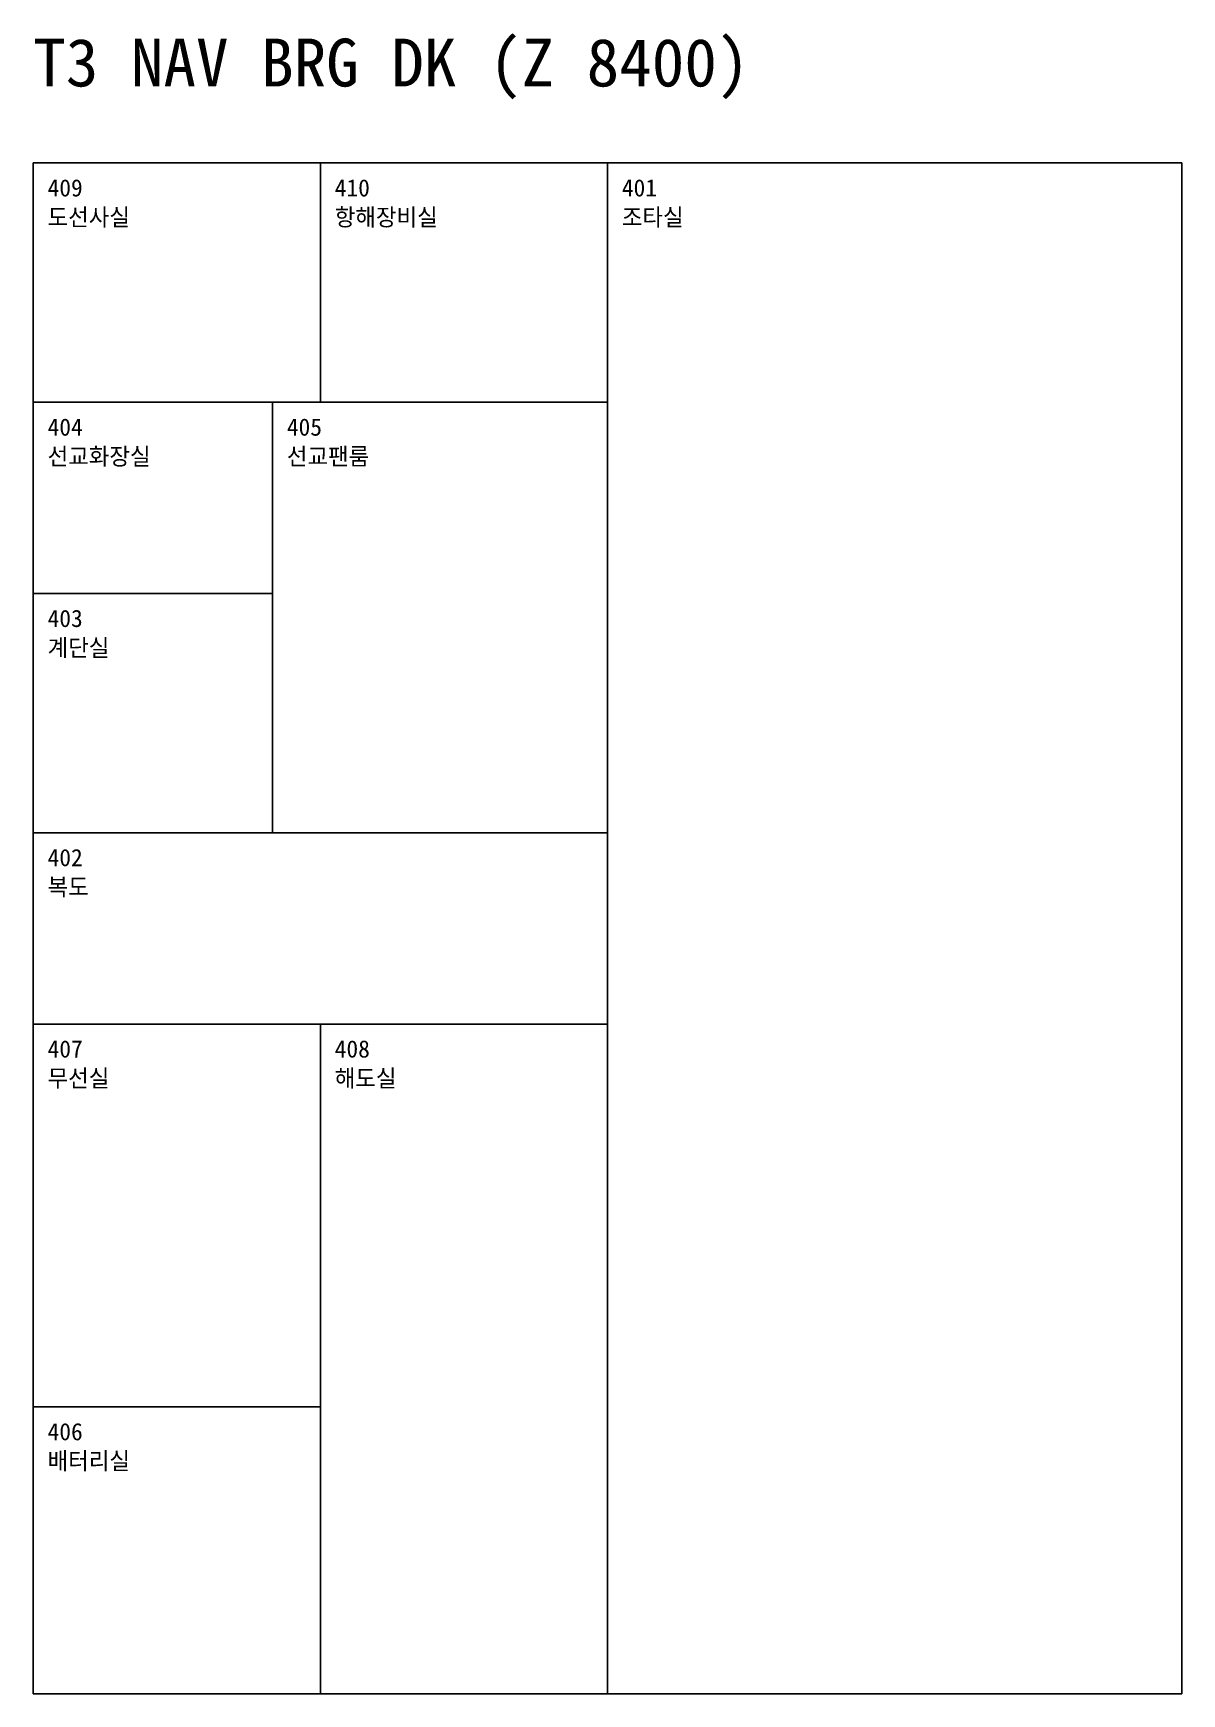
# Model space of a CAD drawing. Header units: millimetres. Extents: x 0 to 95000, y 0 to 17356.
# Drawn here: x 83000 to 95000, y 0 to 17356 of the extents above; entities that cross this region are included whole.
import ezdxf

# ---------------------------------------------------------------- set-up
doc = ezdxf.new("R2010")
doc.units = ezdxf.units.MM
for name, color, linetype in [('DECK_OUTLINE', 7, 'CONTINUOUS'), ('ROOM', 3, 'CONTINUOUS'), ('ROOM_NAME', 5, 'CONTINUOUS'), ('ROOM_NO', 1, 'CONTINUOUS'), ('TITLE', 2, 'CONTINUOUS')]:
    doc.layers.add(name, color=color, linetype=linetype)

msp = doc.modelspace()

# ---------------------------------------------------------------- texts
at = {"layer": 'ROOM_NAME'}
for s, p in [('도선사실', (83150, 15344)), ('항해장비실', (86150, 15344)), ('조타실', (89150, 15344)), ('선교화장실', (83150, 12844)), ('선교팬룸', (85650, 12844)), ('계단실', (83150, 10844)), ('복도', (83150, 8344)), ('무선실', (83150, 6344)), ('해도실', (86150, 6344)), ('배터리실', (83150, 2344))]:
    msp.add_text(s, height=180, dxfattribs=at).set_placement(p)
at = {"layer": 'ROOM_NO'}
for s, p in [('409', (83150, 15650)), ('410', (86150, 15650)), ('401', (89150, 15650)), ('404', (83150, 13150)), ('405', (85650, 13150)), ('403', (83150, 11150)), ('402', (83150, 8650)), ('407', (83150, 6650)), ('408', (86150, 6650)), ('406', (83150, 2650))]:
    msp.add_text(s, height=180, dxfattribs=at).set_placement(p)
at = {"layer": 'TITLE'}
msp.add_text('T3 NAV BRG DK (Z 8400)', height=500, dxfattribs=at).set_placement((83000, 16800))

# ---------------------------------------------------------------- linework, layer by layer
at = {"layer": 'DECK_OUTLINE'}
for p, q in [((83000, 16000), (95000, 16000)), ((83000, 0), (83000, 16000)), ((95000, 0), (95000, 16000)), ((83000, 0), (95000, 0))]:
    msp.add_line(p, q, dxfattribs=at)
at = {"layer": 'ROOM'}
for p, q in [((86000, 13500), (86000, 16000)), ((89000, 0), (89000, 16000)), ((83000, 13500), (89000, 13500)), ((85500, 9000), (85500, 13500)), ((83000, 11500), (85500, 11500)), ((83000, 9000), (89000, 9000)), ((83000, 7000), (89000, 7000)), ((86000, 0), (86000, 7000)), ((83000, 3000), (86000, 3000))]:
    msp.add_line(p, q, dxfattribs=at)

msp.set_redraw_order([(e.dxf.handle, doc.entitydb.next_handle()) for e in msp.query("TEXT MTEXT ATTDEF DIMENSION ARC_DIMENSION")])  # texts and dimensions are drawn at this point

doc.saveas('drawing.dxf')
